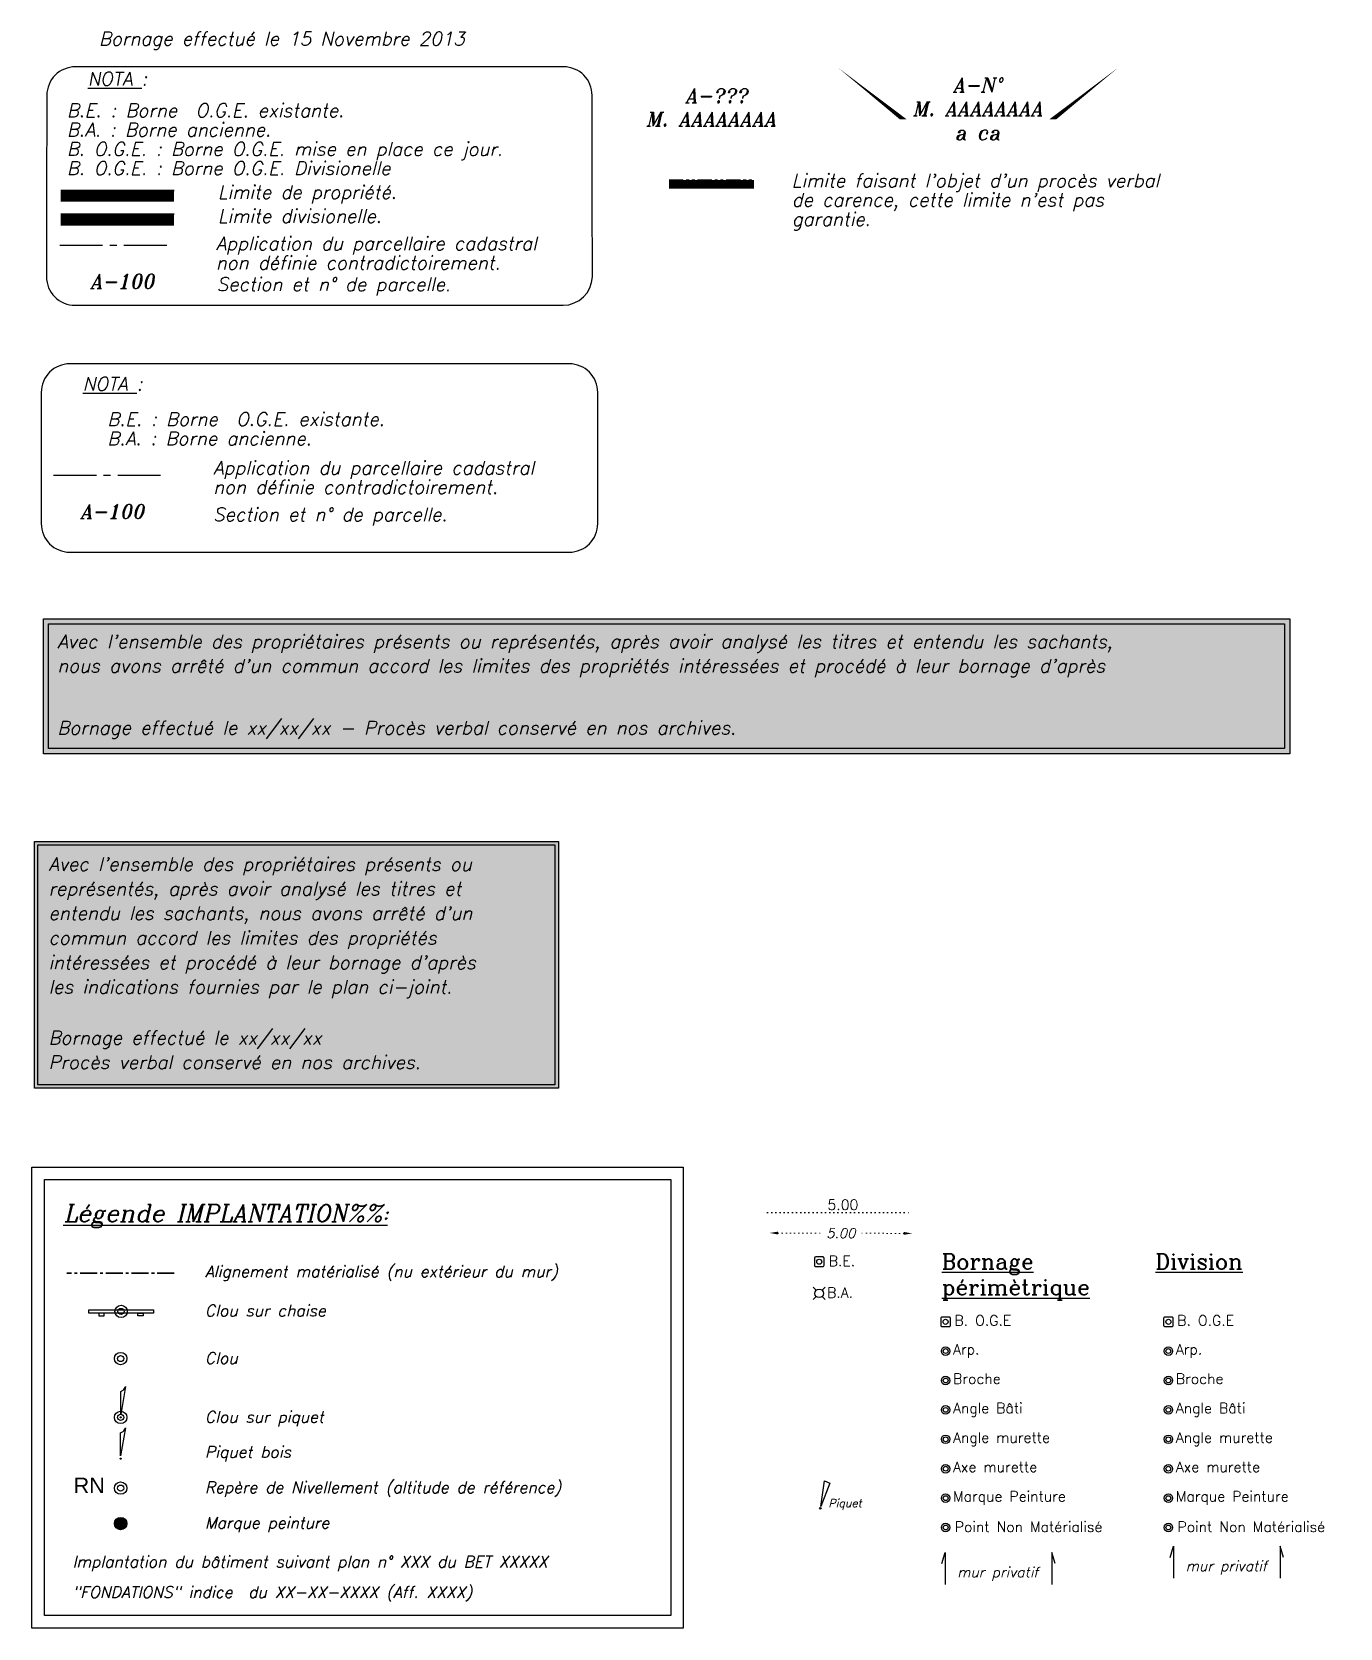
# Paper-space layout 'Layout1' of a CAD drawing. Extents: x -43 to 2298, y -18 to 768.
# Drawn here: x 475.6 to 704.7, y 26.3 to 305.8 of the extents above; entities that cross this region are included whole.
import ezdxf
from ezdxf.enums import TextEntityAlignment as Align

# ---------------------------------------------------------------- set-up
doc = ezdxf.new("R2010")
doc.units = 0
doc.header["$LTSCALE"] = 2
for name, pattern in [('AXES2', [1.125, 0.75, -0.125, 0.125, -0.125]), ('CACHE2', [0.1875, 0.125, -0.0625]), ('FANTOME2', [1.25, 0.625, -0.125, 0.125, -0.125, 0.125, -0.125]), ('POINTILLE2', [0.125, 0, -0.125])]:
    doc.linetypes.add(name, pattern=pattern)
for name, color, linetype in [('BORNAGE_SYMBOLE', 1, 'Continuous'), ('Cadastre Texte', 200, 'Continuous'), ('CARTOUCHE', 7, 'Continuous'), ('CARTOUCHE_Hachures', 255, 'Continuous'), ('Divers', 7, 'Continuous'), ('Divers Texte', 7, 'Continuous'), ('DIVICION_COTATIONS_TEXTES', 5, 'Continuous'), ('DIVISION_SYMBOLE', 5, 'Continuous'), ('Limite Ancienne Symbole', 7, 'Continuous'), ('Limite Cotation Ligne', 1, 'POINTILLE2'), ('Limite Cotation Texte', 1, 'Continuous'), ('Limite Nouvelle Symbole', 1, 'Continuous'), ('Légende Bornage', 7, 'Continuous'), ('Légende Topo', 7, 'Continuous'), ('Wipeout', 255, 'Continuous')]:
    doc.layers.add(name, color=color, linetype=linetype)
doc.styles.add('17', font='romans.shx', dxfattribs={"oblique": 13.5, "height": 0.34})
doc.styles.add('5', font='romanc', dxfattribs={"oblique": 13.5, "height": 0.34})
doc.styles.add('9', font='romans', dxfattribs={"oblique": 13.5, "height": 0.28})
doc.styles.add('Arial 1.0', font='arial.ttf', dxfattribs={"height": 0.4})
doc.styles.add('bornage', font='romanc.shx', dxfattribs={"height": 0.32})
doc.styles.add('Cotation Alti', font='romans.shx', dxfattribs={"oblique": 13.5, "height": 0.28})
doc.styles.add('ROMANS', font='ROMANC')
doc.styles.add('Romant', font='romant.shx', dxfattribs={"oblique": 13.5, "height": 0.5})

psp = doc.layouts.get("Layout1")

# ---------------------------------------------------------------- texts
at = {"layer": 'BORNAGE_SYMBOLE', "attachment_point": 1, "style": 'ROMANS'}
for s, insert, char_height, width in [('{\\LBornage périmètrique}', (634.9, 91.82), 2.7, 18.3141), ('B. O.G.E', (637.12, 81.06), 1.8, 12.2094), ('Arp.', (636.88, 76), 1.8, 12.2094), ('Broche', (636.88, 70.85), 1.8, 12.2094), ('Angle Bâti', (636.88, 65.7), 1.8, 15.8591), ('Angle murette', (636.88, 60.55), 1.8, 22.9443), ('Axe murette', (636.88, 55.4), 1.8, 28.8957), ('Marque Peinture', (636.88, 50.25), 1.8, 24.8353), ('Point Non Matérialisé', (637.18, 44.92), 1.8, 33.9168)]:
    psp.add_mtext(s, dxfattribs=dict(at, insert=insert, char_height=char_height, width=width))
at = {"layer": 'BORNAGE_SYMBOLE', "color": 5, "insert": (672.34, 91.82), "char_height": 2.7, "width": 18.3141, "attachment_point": 1, "style": 'ROMANS'}
psp.add_mtext('{\\LDivision}', dxfattribs=at)
at = {"layer": 'Cadastre Texte', "style": 'Romant', "oblique": 13.5}
psp.add_text('A-???', height=2.5, dxfattribs=at).set_placement((589.92, 293.35))
at = {"layer": 'Cadastre Texte', "color": 150, "style": 'Romant', "oblique": 13.5}
psp.add_text('M. AAAAAAAA', height=2.5, dxfattribs=at).set_placement((583.04, 289.26))
at = {"layer": 'Cadastre Texte', "insert": (641.13, 297.73), "char_height": 2.5, "width": 71.708, "attachment_point": 2, "style": 'Romant'}
psp.add_mtext('A-N°\\P{\\C150;M. AAAAAAAA\\P}a ca', dxfattribs=at)
at = {"layer": 'CARTOUCHE', "style": '9', "oblique": 13.5}
for s, p in [("Avec l'ensemble des propriétaires présents ou représentés, après avoir analysé les titres et entendu les sachants,", (480, 197.86)), ("nous avons arrêté d'un commun accord les limites des propriétés intéressées et procédé à leur bornage d'après", (480, 193.61)), ('Bornage effectué le xx/xx/xx - Procès verbal conservé en nos archives.', (480, 182.77)), ("Avec l'ensemble des propriétaires présents ou", (478.45, 158.89)), ('représentés, après avoir analysé les titres et', (478.45, 154.59)), ("entendu les sachants, nous avons arrêté d'un", (478.45, 150.29)), ('commun accord les limites des propriétés', (478.45, 145.99)), ("intéressées et procédé à leur bornage d'après", (478.45, 141.69)), ('les indications fournies par le plan ci-joint.', (478.45, 137.39)), ('Bornage effectué le xx/xx/xx ', (478.45, 128.49)), ('Procès verbal conservé en nos archives.', (478.45, 124.19))]:
    psp.add_text(s, height=2.35, dxfattribs=at).set_placement(p)
at = {"layer": 'CARTOUCHE', "oblique": 13.5}
for s, height, style, p in [('%%uLégende IMPLANTATION%%:', 3, '5', (481.15, 97.43)), ('Alignement matérialisé (nu extérieur du mur)', 2, '9', (505.85, 87.73)), ('Clou sur chaise', 2, '9', (505.85, 80.88)), ('Clou', 2, '9', (505.85, 72.56)), ('Clou sur piquet', 2, '9', (505.85, 62.26)), ('Piquet bois', 2, '9', (505.85, 56.13)), ('Repère de Nivellement (altitude de référence)', 2, '9', (505.85, 49.93)), ('Marque peinture', 2, '9', (505.85, 43.73)), ('Implantation du bâtiment suivant plan n° XXX du BET XXXXX', 2, '9', (482.65, 36.92)), ('"FONDATIONS" indice  du XX-XX-XXXX (Aff. XXXX)', 2, '9', (482.65, 31.58))]:
    psp.add_text(s, height=height, rotation=360, dxfattribs=dict(at, style=style)).set_placement(p)
at = {"layer": 'CARTOUCHE', "style": 'Arial 1.0'}
psp.add_text('RN', height=2.7, rotation=360, dxfattribs=at).set_placement((482.87, 49.93))
at = {"layer": 'Divers Texte', "style": 'Cotation Alti', "oblique": 13.5}
psp.add_text('Piquet', height=1.4, dxfattribs=at).set_placement((615.07, 47.46))
at = {"layer": 'DIVICION_COTATIONS_TEXTES', "style": '17', "oblique": 13.5}
psp.add_text('mur privatif', height=1.8, dxfattribs=at).set_placement((684.78, 37.16), align=Align.MIDDLE_CENTER)
at = {"layer": 'DIVISION_SYMBOLE', "char_height": 1.8, "attachment_point": 1, "style": 'ROMANS'}
for s, insert, width in [('B. O.G.E', (676.14, 81.06), 12.2094), ('Arp.', (675.9, 76), 12.2094), ('Broche', (675.9, 70.85), 12.2094), ('Angle Bâti', (675.9, 65.7), 19.2935), ('Angle murette', (675.9, 60.55), 21.2917), ('Axe murette', (675.9, 55.4), 20.2017), ('Marque Peinture', (675.9, 50.25), 25.8329), ('Point Non Matérialisé', (676.19, 44.92), 33.3711)]:
    psp.add_mtext(s, dxfattribs=dict(at, insert=insert, width=width))
at = {"layer": 'Limite Ancienne Symbole', "char_height": 1.8, "attachment_point": 1, "style": 'ROMANS'}
for s, insert, width in [('B.E.', (615.11, 91.47), 5.276), ('B.A.', (614.82, 85.94), 5.3832)]:
    psp.add_mtext(s, dxfattribs=dict(at, insert=insert, width=width))
at = {"layer": 'Limite Cotation Texte', "style": 'bornage'}
psp.add_text('5.00', height=1.8, dxfattribs=at).set_placement((617.59, 99.51), align=Align.CENTER)
at = {"layer": 'Limite Cotation Texte', "style": '17', "oblique": 13.5}
psp.add_text('mur privatif', height=1.8, dxfattribs=at).set_placement((644.75, 36.08), align=Align.MIDDLE_CENTER)
at = {"layer": 'Légende Bornage', "style": '9', "oblique": 13.5}
psp.add_text('Bornage effectué le 15 Novembre 2013 ', height=2.35, dxfattribs=at).set_placement((487.3, 303.43))
at = {"layer": 'Légende Bornage', "insert": (608.62, 280.93, -483.36), "char_height": 2.35, "width": 70.7452, "attachment_point": 1, "line_spacing_factor": 0.862979, "style": '9'}
psp.add_mtext("Limite faisant l'objet d'un procès verbal de carence, cette limite n'est pas garantie.", dxfattribs=at)
at = {"layer": 'Légende Topo', "ltscale": 0.5, "insert": (617.24, 95.43), "char_height": 1.7, "attachment_point": 5, "rotation": 359.8278, "style": '17'}
psp.add_mtext('\\A1;5.00', dxfattribs=at)

# ---------------------------------------------------------------- hatches: boundary and pattern name
at = {"layer": 'CARTOUCHE'}
h = psp.add_hatch(color=256, dxfattribs=at)
edge = h.paths.add_edge_path()
edge.add_arc((491.1, 44.59), 1.08, 0, 360)
at = {"layer": 'CARTOUCHE_Hachures'}
for points in [[(477.57, 203.01), (695.85, 203.01), (695.85, 179.38), (477.57, 179.38)], [(476.01, 164.04), (567.76, 164.04), (567.76, 120.8), (476.01, 120.8)]]:
    psp.add_hatch(color=256, dxfattribs=at).paths.add_polyline_path(points)

# ---------------------------------------------------------------- linework, layer by layer
at = {"layer": 'BORNAGE_SYMBOLE'}
for centre, radius in [((635.58, 74.79), 0.75), ((635.58, 74.79), 0.424), ((635.58, 69.64), 0.75), ((635.58, 69.64), 0.424), ((635.58, 64.49), 0.75), ((635.58, 64.49), 0.424), ((635.58, 59.34), 0.75), ((635.58, 59.34), 0.424), ((635.58, 54.19), 0.75), ((635.58, 54.19), 0.424), ((635.58, 49.04), 0.75), ((635.58, 49.04), 0.424), ((635.58, 43.89), 0.75), ((635.58, 43.89), 0.424)]:
    psp.add_circle(centre, radius, dxfattribs=at)
at = {"layer": 'Cadastre Texte', "color": 8, "flags": 128}
for points in [[(654.36, 290.47, 0, 0, 0), (628.15, 290.47, 0.75, 0, 0), (616.71, 299.54, 0, 0, 0)], [(628.15, 290.47, 0, 0, 0), (654.36, 290.47, 0.75, 0, 0), (665.8, 299.54, 0, 0, 0)]]:
    psp.add_lwpolyline(points, format="xyseb", dxfattribs=at)
at = {"layer": 'CARTOUCHE', "color": 0}
for p, q in [((485.5, 81.44), (485.5, 82.01)), ((485.5, 82.01), (496.84, 82.01)), ((485.5, 81.44), (485.5, 82.01)), ((485.5, 82.01), (496.84, 82.01)), ((496.84, 81.44), (485.5, 81.44)), ((496.84, 81.44), (485.5, 81.44)), ((488.22, 81.44), (487.28, 81.44)), ((487.28, 81.44), (487.28, 80.97)), ((488.22, 81.44), (487.28, 81.44)), ((487.28, 81.44), (487.28, 80.97)), ((488.22, 80.97), (488.22, 81.44)), ((488.22, 80.97), (488.22, 81.44)), ((494.12, 80.97), (494.12, 81.44)), ((494.12, 81.44), (495.06, 81.44)), ((494.12, 80.97), (494.12, 81.44)), ((494.12, 81.44), (495.06, 81.44)), ((495.06, 81.44), (495.06, 80.97)), ((495.06, 81.44), (495.06, 80.97)), ((496.84, 82.01), (496.84, 81.44)), ((496.84, 82.01), (496.84, 81.44)), ((487.28, 80.97), (488.22, 80.97)), ((487.28, 80.97), (488.22, 80.97)), ((495.06, 80.97), (494.12, 80.97)), ((495.06, 80.97), (494.12, 80.97)), ((491.97, 68.59), (491.11, 63.66)), ((491.11, 63.66), (491.11, 67.73)), ((491.96, 61.35), (491.1, 56.42)), ((491.1, 56.42), (491.1, 60.49))]:
    psp.add_line(p, q, dxfattribs=at)
at = {"layer": 'CARTOUCHE'}
for points in [[(477.57, 203.01), (695.85, 203.01), (695.85, 179.38), (477.57, 179.38)], [(478.46, 202.11), (694.95, 202.11), (694.95, 180.28), (478.46, 180.28)]]:
    psp.add_lwpolyline(points, close=True, dxfattribs=at)
at = {"layer": 'CARTOUCHE', "flags": 128}
for points in [[(475.56, 26.29), (475.56, 107.01), (589.62, 107.01), (589.62, 26.29)], [(477.74, 28.47), (477.74, 104.83), (587.44, 104.83), (587.44, 28.47)]]:
    psp.add_lwpolyline(points, close=True, dxfattribs=at)
at = {"layer": 'CARTOUCHE', "linetype": 'AXES2', "lineweight": 30, "ltscale": 2, "flags": 128}
psp.add_lwpolyline([(500.5, 88.45), (481.7, 88.45)], dxfattribs=at)
at = {"layer": 'CARTOUCHE'}
for radius in [1.08, 0.54]:
    psp.add_circle((491.17, 81.73), radius, dxfattribs=at)
at = {"layer": 'CARTOUCHE', "ltscale": 0.015}
for centre, radius in [((491.1, 73.48), 1.08), ((491.1, 73.48), 0.54), ((491.1, 63.18), 1.08), ((491.1, 63.18), 0.54), ((491.1, 50.79), 1.08), ((491.1, 50.79), 0.54), ((491.1, 44.59), 1.08)]:
    psp.add_circle(centre, radius, dxfattribs=at)
at = {"layer": 'CARTOUCHE', "color": 0}
for centre, major_axis, start_param, end_param in [((490.63, 69.06), (1.01, 1.01), 4.270015, 4.438222), ((490.63, 69.06), (1.01, 1.01), 4.438222, 4.606428), ((490.63, 69.06), (1.01, 1.01), 4.606428, 4.880596), ((490.63, 69.06), (-1.01, 1.01), 3.309799, 3.583967), ((491.1, 63.19), (-0.0584, 0.0584), 3.837556, 10.120741), ((490.62, 61.83), (-1.01, 1.01), 2.699218, 2.867425), ((490.62, 61.83), (-1.01, 1.01), 2.867425, 3.035632), ((490.62, 61.83), (1.01, 1.01), 4.606428, 4.880596), ((490.62, 61.83), (-1.01, 1.01), 3.309799, 3.583967), ((491.1, 55.95), (-0.0584, 0.0584), 3.837556, 10.120741)]:
    psp.add_ellipse(centre, major_axis=major_axis, ratio=1, start_param=start_param, end_param=end_param, dxfattribs=at)
at = {"layer": 'Divers', "flags": 128}
psp.add_lwpolyline([(613.71, 47.6), (614.37, 52.07), (615.31, 51.68)], close=True, dxfattribs=at)
at = {"layer": 'Divers'}
psp.add_circle((613.62, 47.27), 0.14, dxfattribs=at)
at = {"layer": 'DIVICION_COTATIONS_TEXTES', "flags": 128}
for points in [[(674.92, 38.67), (675.5, 40.62), (675.5, 35)], [(694.76, 38.67), (694.19, 40.62), (694.19, 35)]]:
    psp.add_lwpolyline(points, dxfattribs=at)
at = {"layer": 'DIVISION_SYMBOLE'}
psp.add_lwpolyline([(675.42, 79.28), (675.42, 80.54, 0.414214), (675.22, 80.75), (673.96, 80.75, 0.414214), (673.76, 80.55), (673.76, 79.28, 0.414214), (673.96, 79.08), (675.22, 79.08, 0.414214)], format="xyb", close=True, dxfattribs=at)
for centre, radius in [((674.59, 79.91), 0.443), ((674.59, 74.79), 0.75), ((674.59, 74.79), 0.424), ((674.59, 69.64), 0.75), ((674.59, 69.64), 0.424), ((674.59, 64.49), 0.75), ((674.59, 64.49), 0.424), ((674.59, 59.34), 0.75), ((674.59, 59.34), 0.424), ((674.59, 54.19), 0.75), ((674.59, 54.19), 0.424), ((674.59, 49.04), 0.75), ((674.59, 49.04), 0.424), ((674.59, 43.89), 0.75), ((674.59, 43.89), 0.424)]:
    psp.add_circle(centre, radius, dxfattribs=at)
at = {"layer": 'Limite Ancienne Symbole', "color": 0}
psp.add_lwpolyline([(614.28, 89.81), (614.28, 91.07, 0.414214), (614.08, 91.27), (612.82, 91.27, 0.414214), (612.62, 91.07), (612.62, 89.81, 0.414214), (612.82, 89.61), (614.08, 89.61, 0.414214)], format="xyb", close=True, dxfattribs=at)
at = {"layer": 'Limite Ancienne Symbole'}
for points in [[(612.39, 85.97), (612.92, 85.44)], [(612.92, 84.37), (612.39, 83.84)], [(614.51, 85.97), (613.98, 85.44)], [(613.98, 84.37), (614.51, 83.84)]]:
    psp.add_lwpolyline(points, dxfattribs=at)
at = {"layer": 'Limite Ancienne Symbole', "color": 0}
psp.add_circle((613.45, 90.44), 0.443, dxfattribs=at)
at = {"layer": 'Limite Ancienne Symbole'}
psp.add_circle((613.45, 84.9), 0.75, dxfattribs=at)
at = {"layer": 'Limite Cotation Ligne', "ltscale": 2.5, "flags": 128}
psp.add_lwpolyline([(604.4, 99.04), (629.4, 99.04)], dxfattribs=at)
at = {"layer": 'Limite Cotation Texte', "flags": 128}
for points in [[(634.89, 37.59), (635.47, 39.54), (635.47, 33.92)], [(654.74, 37.59), (654.16, 39.54), (654.16, 33.92)]]:
    psp.add_lwpolyline(points, dxfattribs=at)
at = {"layer": 'Limite Nouvelle Symbole'}
psp.add_lwpolyline([(636.41, 79.28), (636.41, 80.54, 0.414214), (636.21, 80.75), (634.95, 80.75, 0.414214), (634.75, 80.55), (634.74, 79.28, 0.414214), (634.94, 79.08), (636.21, 79.08, 0.414214)], format="xyb", close=True, dxfattribs=at)
psp.add_circle((635.58, 79.91), 0.443, dxfattribs=at)
at = {"layer": 'Légende Bornage', "color": 30, "linetype": 'CACHE2', "ltscale": 8, "const_width": 1.5, "elevation": -483.36, "flags": 128}
psp.add_lwpolyline([(587.14, 279.11), (602.04, 279.11)], dxfattribs=at)
at = {"layer": 'Légende Bornage', "color": 200, "linetype": 'FANTOME2', "lineweight": 25, "ltscale": 2, "elevation": -483.36, "flags": 128}
psp.add_lwpolyline([(587.14, 279.86), (602.04, 279.86)], dxfattribs=at)
at = {"layer": 'Légende Bornage', "linetype": 'Continuous'}
for points in [[(476.01, 164.04), (567.76, 164.04), (567.76, 120.8), (476.01, 120.8)], [(476.61, 163.44), (567.16, 163.44), (567.16, 121.4), (476.61, 121.4)]]:
    psp.add_lwpolyline(points, close=True, dxfattribs=at)
at = {"layer": 'Légende Topo', "linetype": 'POINTILLE2', "lineweight": 13, "ltscale": 2.5}
for p, q in [((606.24, 95.46), (614.12, 95.44)), ((628.24, 95.4), (620.37, 95.42))]:
    psp.add_line(p, q, dxfattribs=at)
at = {"layer": 'Légende Topo', "ltscale": 0.5}
for points in [[(606.24, 95.71), (606.24, 95.21), (604.74, 95.47)], [(628.24, 95.65), (628.24, 95.15), (629.74, 95.39)]]:
    psp.add_solid(points, dxfattribs=at)

psp.set_redraw_order([(e.dxf.handle, doc.entitydb.next_handle()) for e in psp.query("TEXT MTEXT ATTDEF DIMENSION ARC_DIMENSION")])  # texts and dimensions are drawn at this point

# ---------------------------------------------------------------- wipeouts: each hides what was drawn before it
at = {"color": 7, "lineweight": 30, "true_color": 0xffffff}
for points in [[(483.29, 299.78), (568.78, 299.78), (570.74, 299.39), (572.4, 298.28), (573.51, 296.62), (573.9, 294.67), (573.72, 262.91), (573.33, 260.96), (572.22, 259.3), (570.56, 258.19), (568.78, 257.8), (483.11, 257.8), (481.15, 258.19), (479.49, 259.3), (478.38, 260.96), (477.99, 262.91), (478.17, 294.67), (478.56, 296.62), (479.67, 298.28), (481.33, 299.39)], [(482.19, 247.81), (569.66, 247.81), (571.63, 247.42), (573.3, 246.3), (574.42, 244.63), (574.81, 242.66), (574.81, 219.69), (574.42, 217.72), (573.3, 216.05), (571.63, 214.94), (569.66, 214.54), (482.19, 214.54), (480.22, 214.94), (478.55, 216.05), (477.43, 217.72), (477.04, 219.69), (477.04, 242.66), (477.43, 244.63), (478.55, 246.3), (480.22, 247.42)]]:
    psp.add_wipeout(points, dxfattribs=at).dxf.layer = 'Wipeout'

# ---------------------------------------------------------------- next in the draw order: linework, layer by layer
at = {"layer": 'Légende Bornage'}
for points in [[(573.67, 276.79), (573.67, 294.67, 0.414214), (568.67, 299.67), (483.17, 299.67, 0.414214), (478.17, 294.67), (478.11, 276.79), (478.11, 262.91, 0.414214), (483.11, 257.91), (568.6, 257.91)], [(568.6, 257.91, 0.398448), (573.72, 262.91), (573.67, 276.79)]]:
    psp.add_lwpolyline(points, format="xyb", dxfattribs=at)
at = {"layer": 'Légende Bornage', "color": 51, "const_width": 2, "flags": 128}
for points in [[(480.6, 277.04), (500.46, 277.04)], [(480.6, 272.86), (500.46, 272.86)]]:
    psp.add_lwpolyline(points, dxfattribs=at)
at = {"layer": 'Légende Bornage', "color": 1, "lineweight": 30, "flags": 128}
psp.add_lwpolyline([(480.6, 278.04), (500.46, 278.04)], dxfattribs=at)
at = {"layer": 'Légende Bornage', "color": 5, "lineweight": 30, "flags": 128}
psp.add_lwpolyline([(480.6, 273.86), (500.46, 273.86)], dxfattribs=at)
at = {"layer": 'Légende Bornage', "color": 200, "linetype": 'AXES2', "ltscale": 5, "flags": 128}
for points in [[(480.43, 268.47), (500.29, 268.47)], [(479.35, 228.18), (499.21, 228.18)]]:
    psp.add_lwpolyline(points, dxfattribs=at)
at = {"layer": 'Légende Bornage', "flags": 128}
psp.add_lwpolyline([(569.66, 214.69, 0.414368), (574.66, 219.69), (574.66, 242.66, 0.414214), (569.66, 247.66), (482.19, 247.66, 0.414214), (477.19, 242.66), (477.19, 219.69, 0.414214), (482.19, 214.69), (569.66, 214.69)], format="xyb", dxfattribs=at)

# ---------------------------------------------------------------- next in the draw order: texts
at = {"layer": 'Cadastre Texte', "style": 'Romant', "oblique": 13.5}
psp.add_text('A-100', height=2.5, dxfattribs=at).set_placement((483.95, 220.56))
at = {"layer": 'Cadastre Texte', "insert": (491.34, 263.36), "char_height": 2.5, "width": 46.3563, "attachment_point": 2, "style": 'Romant'}
psp.add_mtext('A-100', dxfattribs=at)
at = {"layer": 'CARTOUCHE', "insert": (488.77, 239.15), "char_height": 2.35, "width": 83.3224, "attachment_point": 1, "line_spacing_factor": 0.862979, "style": '9'}
psp.add_mtext('B.E. : Borne  O.G.E. existante.\\PB.A. : Borne ancienne.', dxfattribs=at)
at = {"layer": 'Légende Bornage', "char_height": 2.35, "width": 87.009, "attachment_point": 1, "rotation": 0, "style": '9'}
for s, insert in [('{\\Q10;\\LNOTA\\l :}', (485.33, 298.76)), ('{\\LNOTA} :', (484.45, 245.33))]:
    psp.add_mtext(s, dxfattribs=dict(at, insert=insert))
at = {"layer": 'Légende Bornage', "insert": (481.66, 293.23), "char_height": 2.35, "width": 91.4412, "attachment_point": 1, "line_spacing_factor": 0.862979, "style": '9'}
psp.add_mtext('{\\Q13.5;B.E. : Borne  O.G.E. existante.\\PB.A. : Borne ancienne.\\P\\C1;B. O.G.E.\\C256; : Borne O.G.E. mise en place ce jour.\\P\\C5;B. O.G.E.\\C256; : Borne O.G.E. Divisionelle}', dxfattribs=at)
at = {"layer": 'Légende Bornage', "char_height": 2.35, "attachment_point": 1, "rotation": 360, "line_spacing_factor": 0.862979, "style": '9'}
for s, insert, width in [('Limite de propriété.', (508.1, 278.9), 51.6083), ('Limite divisionelle.', (508.1, 274.72), 34.2272), ('Application du parcellaire cadastral non définie contradictoirement.', (507.76, 269.93), 67.5453), ('Section et n° de parcelle.', (507.93, 262.77), 59.0438), ('Application du parcellaire cadastral non définie contradictoirement.', (507.3, 230.65), 65.9861), ('Section et n° de parcelle.', (507.3, 222.47), 62.9158)]:
    psp.add_mtext(s, dxfattribs=dict(at, insert=insert, width=width))

doc.saveas('drawing.dxf')
